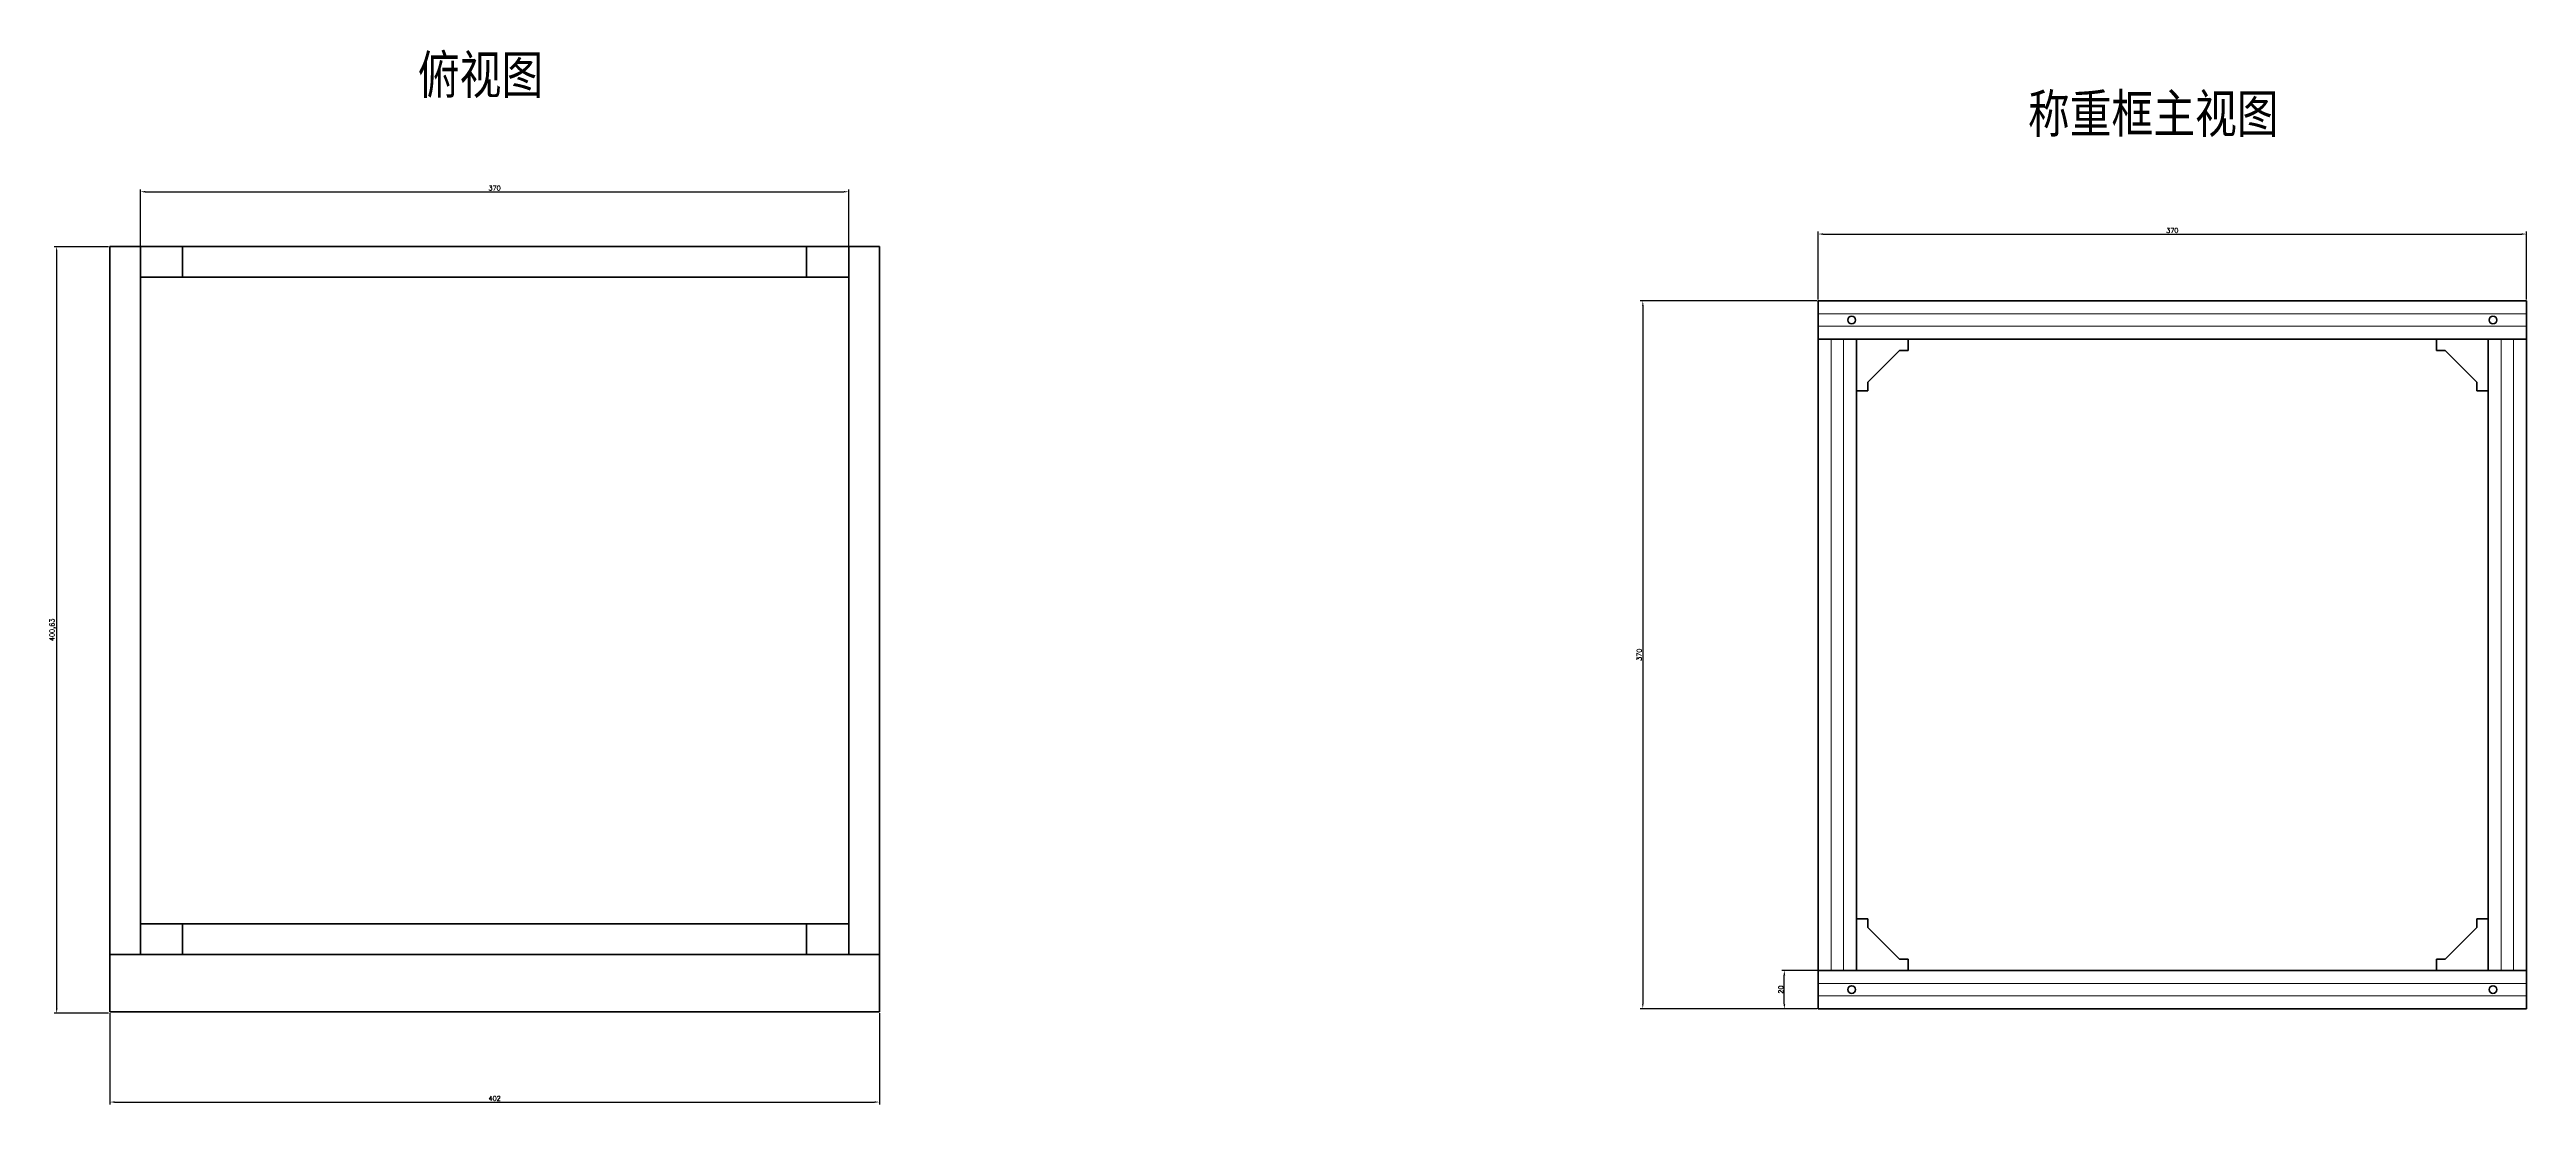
# Model space of a CAD drawing. Header units: millimetres. Extents: x 351 to 2235, y -675 to 500.
# Drawn here: x 372 to 1666, y -675 to -124 of the extents above; entities that cross this region are included whole.
import ezdxf

# ---------------------------------------------------------------- set-up
doc = ezdxf.new("R2010")
doc.units = ezdxf.units.MM
doc.header["$LTSCALE"] = 0.38
doc.layers.add('细实线', color=7, linetype='Continuous', lineweight=20)
doc.styles.get("Standard").update_dxf_attribs({"font": 'txt', "bigfont": 'gbcbig.shx'})
doc.styles.add('工程图中的汉字', font='simfang.ttf', dxfattribs={"width": 0.8})
doc.dimstyles.new('ISO-25', dxfattribs={"dimtxt": 2.5, "dimasz": 2.5, "dimexe": 1.25, "dimexo": 0.625, "dimtad": 1, "dimtxsty": 'Standard', "dimcen": 2.5, "dimadec": 0, "dimazin": 0, "dimtfac": 1, "dimtmove": 0, "dimatfit": 3, "dimfxl": 1, "dimarcsym": 0})

# ---------------------------------------------------------------- blocks, each defined once
blk = doc.blocks.new('*D21')
at = {"layer": 'Defpoints', "color": 0, "lineweight": 20}
for p in [(403.2, -627.1), (805.2, -627.1), (805.2, -674.2)]:
    blk.add_point(p, dxfattribs=at)
at = {"layer": '细实线', "color": 0, "lineweight": -2}
for p, q in [((403.2, -627.7), (403.2, -675.5)), ((805.2, -627.7), (805.2, -675.5)), ((405.7, -674.2), (802.7, -674.2))]:
    blk.add_line(p, q, dxfattribs=at)
at = {"layer": '细实线', "color": 0, "lineweight": 20}
for points in [[(405.7, -673.8), (405.7, -674.6), (403.2, -674.2)], [(802.7, -673.8), (802.7, -674.6), (805.2, -674.2)]]:
    blk.add_solid(points, dxfattribs=at)
at = {"layer": '细实线', "color": 0, "lineweight": 20, "insert": (604.2, -672.3), "char_height": 2.5, "attachment_point": 5}
blk.add_mtext('402', dxfattribs=at)
blk = doc.blocks.new('*D22')
at = {"layer": 'Defpoints', "color": 0, "lineweight": 20}
for p in [(403.2, -227.1), (375.4, -627.7), (403.2, -627.7)]:
    blk.add_point(p, dxfattribs=at)
at = {"layer": '细实线', "color": 0, "lineweight": -2}
for p, q in [((402.6, -227.1), (374.2, -227.1)), ((375.4, -229.6), (375.4, -625.2)), ((402.6, -627.7), (374.2, -627.7))]:
    blk.add_line(p, q, dxfattribs=at)
at = {"layer": '细实线', "color": 0, "lineweight": 20}
for points in [[(375, -229.6), (375.9, -229.6), (375.4, -227.1)], [(375, -625.2), (375.9, -625.2), (375.4, -627.7)]]:
    blk.add_solid(points, dxfattribs=at)
at = {"layer": '细实线', "color": 0, "lineweight": 20, "insert": (373.4, -427.4), "char_height": 2.5, "attachment_point": 5, "rotation": 90}
blk.add_mtext('400,63', dxfattribs=at)
blk = doc.blocks.new('*D23')
at = {"layer": 'Defpoints', "color": 0, "lineweight": 20}
for p in [(789.2, -198.4), (419.2, -227.1), (789.2, -227.1)]:
    blk.add_point(p, dxfattribs=at)
at = {"layer": '细实线', "color": 0, "lineweight": -2}
for p, q in [((419.2, -226.5), (419.2, -197.2)), ((421.7, -198.4), (786.7, -198.4)), ((789.2, -226.5), (789.2, -197.2))]:
    blk.add_line(p, q, dxfattribs=at)
at = {"layer": '细实线', "color": 0, "lineweight": 20}
for points in [[(421.7, -198), (421.7, -198.8), (419.2, -198.4)], [(786.7, -198), (786.7, -198.8), (789.2, -198.4)]]:
    blk.add_solid(points, dxfattribs=at)
at = {"layer": '细实线', "color": 0, "lineweight": 20, "insert": (604.2, -196.5), "char_height": 2.5, "attachment_point": 5}
blk.add_mtext('370', dxfattribs=at)
blk = doc.blocks.new('*D24')
at = {"layer": 'Defpoints', "color": 0, "lineweight": 20}
for p in [(1665.6, -220.5), (1295.6, -255.4), (1665.6, -255.4)]:
    blk.add_point(p, dxfattribs=at)
at = {"layer": '细实线', "color": 0, "lineweight": -2}
for p, q in [((1295.6, -254.8), (1295.6, -219.2)), ((1665.6, -254.8), (1665.6, -219.2)), ((1298.1, -220.5), (1663.1, -220.5))]:
    blk.add_line(p, q, dxfattribs=at)
at = {"layer": '细实线', "color": 0, "lineweight": 20}
for points in [[(1298.1, -220.1), (1298.1, -220.9), (1295.6, -220.5)], [(1663.1, -220.1), (1663.1, -220.9), (1665.6, -220.5)]]:
    blk.add_solid(points, dxfattribs=at)
at = {"layer": '细实线', "color": 0, "lineweight": 20, "insert": (1480.6, -218.6), "char_height": 2.5, "attachment_point": 5}
blk.add_mtext('370', dxfattribs=at)
blk = doc.blocks.new('*D25')
at = {"layer": 'Defpoints', "color": 0, "lineweight": 20}
for p in [(1295.6, -255.4), (1204, -625.4), (1295.6, -625.4)]:
    blk.add_point(p, dxfattribs=at)
at = {"layer": '细实线', "color": 0, "lineweight": -2}
for p, q in [((1295, -255.4), (1202.7, -255.4)), ((1204, -257.9), (1204, -622.9)), ((1295, -625.4), (1202.7, -625.4))]:
    blk.add_line(p, q, dxfattribs=at)
at = {"layer": '细实线', "color": 0, "lineweight": 20}
for points in [[(1203.6, -257.9), (1204.4, -257.9), (1204, -255.4)], [(1203.6, -622.9), (1204.4, -622.9), (1204, -625.4)]]:
    blk.add_solid(points, dxfattribs=at)
at = {"layer": '细实线', "color": 0, "lineweight": 20, "insert": (1202.1, -440.4), "char_height": 2.5, "attachment_point": 5, "rotation": 90}
blk.add_mtext('370', dxfattribs=at)
blk = doc.blocks.new('*D26')
at = {"layer": 'Defpoints', "color": 0, "lineweight": 20}
for p in [(1277.9, -605.4), (1295.6, -605.4), (1295, -625.4)]:
    blk.add_point(p, dxfattribs=at)
at = {"layer": '细实线', "color": 0, "lineweight": -2}
for p, q in [((1295, -605.4), (1276.7, -605.4)), ((1277.9, -622.9), (1277.9, -607.9)), ((1294.3, -625.4), (1276.7, -625.4))]:
    blk.add_line(p, q, dxfattribs=at)
at = {"layer": '细实线', "color": 0, "lineweight": 20}
for points in [[(1277.5, -607.9), (1278.4, -607.9), (1277.9, -605.4)], [(1277.5, -622.9), (1278.4, -622.9), (1277.9, -625.4)]]:
    blk.add_solid(points, dxfattribs=at)
at = {"layer": '细实线', "color": 0, "lineweight": 20, "insert": (1276.1, -615.4), "char_height": 2.5, "attachment_point": 5, "rotation": 90}
blk.add_mtext('20', dxfattribs=at)

msp = doc.modelspace()

# ---------------------------------------------------------------- linework, layer by layer
at = {"layer": '细实线', "lineweight": 50}
for p, q in [((403.196, -227.077), (403.196, -627.077)), ((805.196, -227.077), (403.196, -227.077)), ((419.196, -227.077), (419.196, -597.077)), ((441.196, -227.077), (441.196, -243.077)), ((767.196, -227.077), (767.196, -243.077)), ((789.196, -227.077), (789.196, -597.077)), ((805.196, -627.077), (805.196, -227.077)), ((419.196, -243.077), (789.196, -243.077)), ((1295.597, -255.43), (1665.597, -255.43)), ((1295.597, -625.43), (1295.597, -255.43)), ((1665.597, -255.43), (1665.597, -625.43)), ((1295.597, -275.43), (1665.597, -275.43)), ((1315.597, -275.43), (1315.597, -605.43)), ((1315.597, -275.43), (1315.597, -302.43)), ((1321.597, -297.93), (1338.097, -281.43)), ((1342.597, -281.43), (1338.097, -281.43)), ((1342.597, -275.43), (1342.597, -281.43)), ((1618.597, -275.43), (1618.597, -281.43)), ((1618.597, -281.43), (1623.097, -281.43)), ((1639.597, -297.93), (1623.097, -281.43)), ((1645.597, -275.43), (1645.597, -605.43)), ((1315.597, -302.43), (1321.597, -302.43)), ((1321.597, -302.43), (1321.597, -297.93)), ((1639.597, -302.43), (1639.597, -297.93)), ((1645.597, -302.43), (1639.597, -302.43)), ((419.196, -581.077), (789.196, -581.077)), ((441.196, -597.077), (441.196, -581.077)), ((767.196, -597.077), (767.196, -581.077)), ((1315.597, -578.43), (1321.597, -578.43)), ((1321.597, -578.43), (1321.597, -582.93)), ((1645.597, -578.43), (1639.597, -578.43)), ((1639.597, -578.43), (1639.597, -582.93)), ((1321.597, -582.93), (1338.097, -599.43)), ((1639.597, -582.93), (1623.097, -599.43)), ((403.196, -597.077), (805.196, -597.077)), ((1295.597, -605.43), (1665.597, -605.43)), ((1342.597, -599.43), (1338.097, -599.43)), ((1342.597, -605.43), (1342.597, -599.43)), ((1618.597, -605.43), (1618.597, -599.43)), ((1618.597, -599.43), (1623.097, -599.43)), ((403.196, -627.077), (805.196, -627.077)), ((1665.597, -625.43), (1295.597, -625.43))]:
    msp.add_line(p, q, dxfattribs=at)
at = {"layer": '细实线', "lineweight": 20}
for p, q in [((1295.597, -262.23), (1665.597, -262.23)), ((1295.597, -268.63), (1665.597, -268.63)), ((1302.397, -275.43), (1302.397, -605.43)), ((1308.797, -605.43), (1308.797, -275.43)), ((1652.397, -275.43), (1652.397, -605.43)), ((1658.797, -275.43), (1658.797, -605.43)), ((1665.597, -612.23), (1295.597, -612.23)), ((1665.597, -618.63), (1295.597, -618.63))]:
    msp.add_line(p, q, dxfattribs=at)
at = {"layer": '细实线', "lineweight": 50}
for centre in [(1313.097, -265.43), (1648.097, -265.43), (1313.097, -615.43), (1648.097, -615.43)]:
    msp.add_circle(centre, 2, dxfattribs=at)

# ---------------------------------------------------------------- texts
at = {"layer": '细实线', "lineweight": 20, "char_height": 20, "attachment_point": 1, "style": '工程图中的汉字'}
for s, width, insert in [('俯视图', 85.97034, (564.094, -127.182)), ('称重框主视图', 186.60177, (1405.192, -147.548))]:
    msp.add_mtext_dynamic_manual_height_columns(s, width=width, gutter_width=27.735, heights=[0], dxfattribs=dict(at, insert=insert))

# ---------------------------------------------------------------- dimensions: what is measured, and where the dimension line sits
at = {"layer": '细实线', "lineweight": 20}
for base, p1, p2, picture, middle in [((789.196, -198.411), (419.196, -227.077), (789.196, -227.077), '*D23', (604.196, -196.536)), ((1665.597, -220.475), (1295.597, -255.43), (1665.597, -255.43), '*D24', (1480.597, -218.6)), ((805.196, -674.218), (403.196, -627.077), (805.196, -627.077), '*D21', (604.196, -672.343))]:
    dim = msp.add_linear_dim(base=base, p1=p1, p2=p2, dimstyle='ISO-25', dxfattribs=at)
    dim.commit()
    dim.dimension.update_dxf_attribs({"geometry": picture, "text_midpoint": middle})
for base, p1, p2, picture, middle in [((375.437325493, -627.702329167), (403.196362851, -227.077329167), (403.196362851, -627.702329167), '*D22', (373.35399216, -427.389829167)), ((1203.989, -625.43), (1295.597, -255.43), (1295.597, -625.43), '*D25', (1202.114, -440.43)), ((1277.935, -605.43), (1294.972, -625.43), (1295.597, -605.43), '*D26', (1276.06, -615.43))]:
    dim = msp.add_linear_dim(base=base, p1=p1, p2=p2, angle=90, dimstyle='ISO-25', dxfattribs=at)
    dim.commit()
    dim.dimension.update_dxf_attribs({"geometry": picture, "text_midpoint": middle})

doc.saveas('drawing.dxf')
